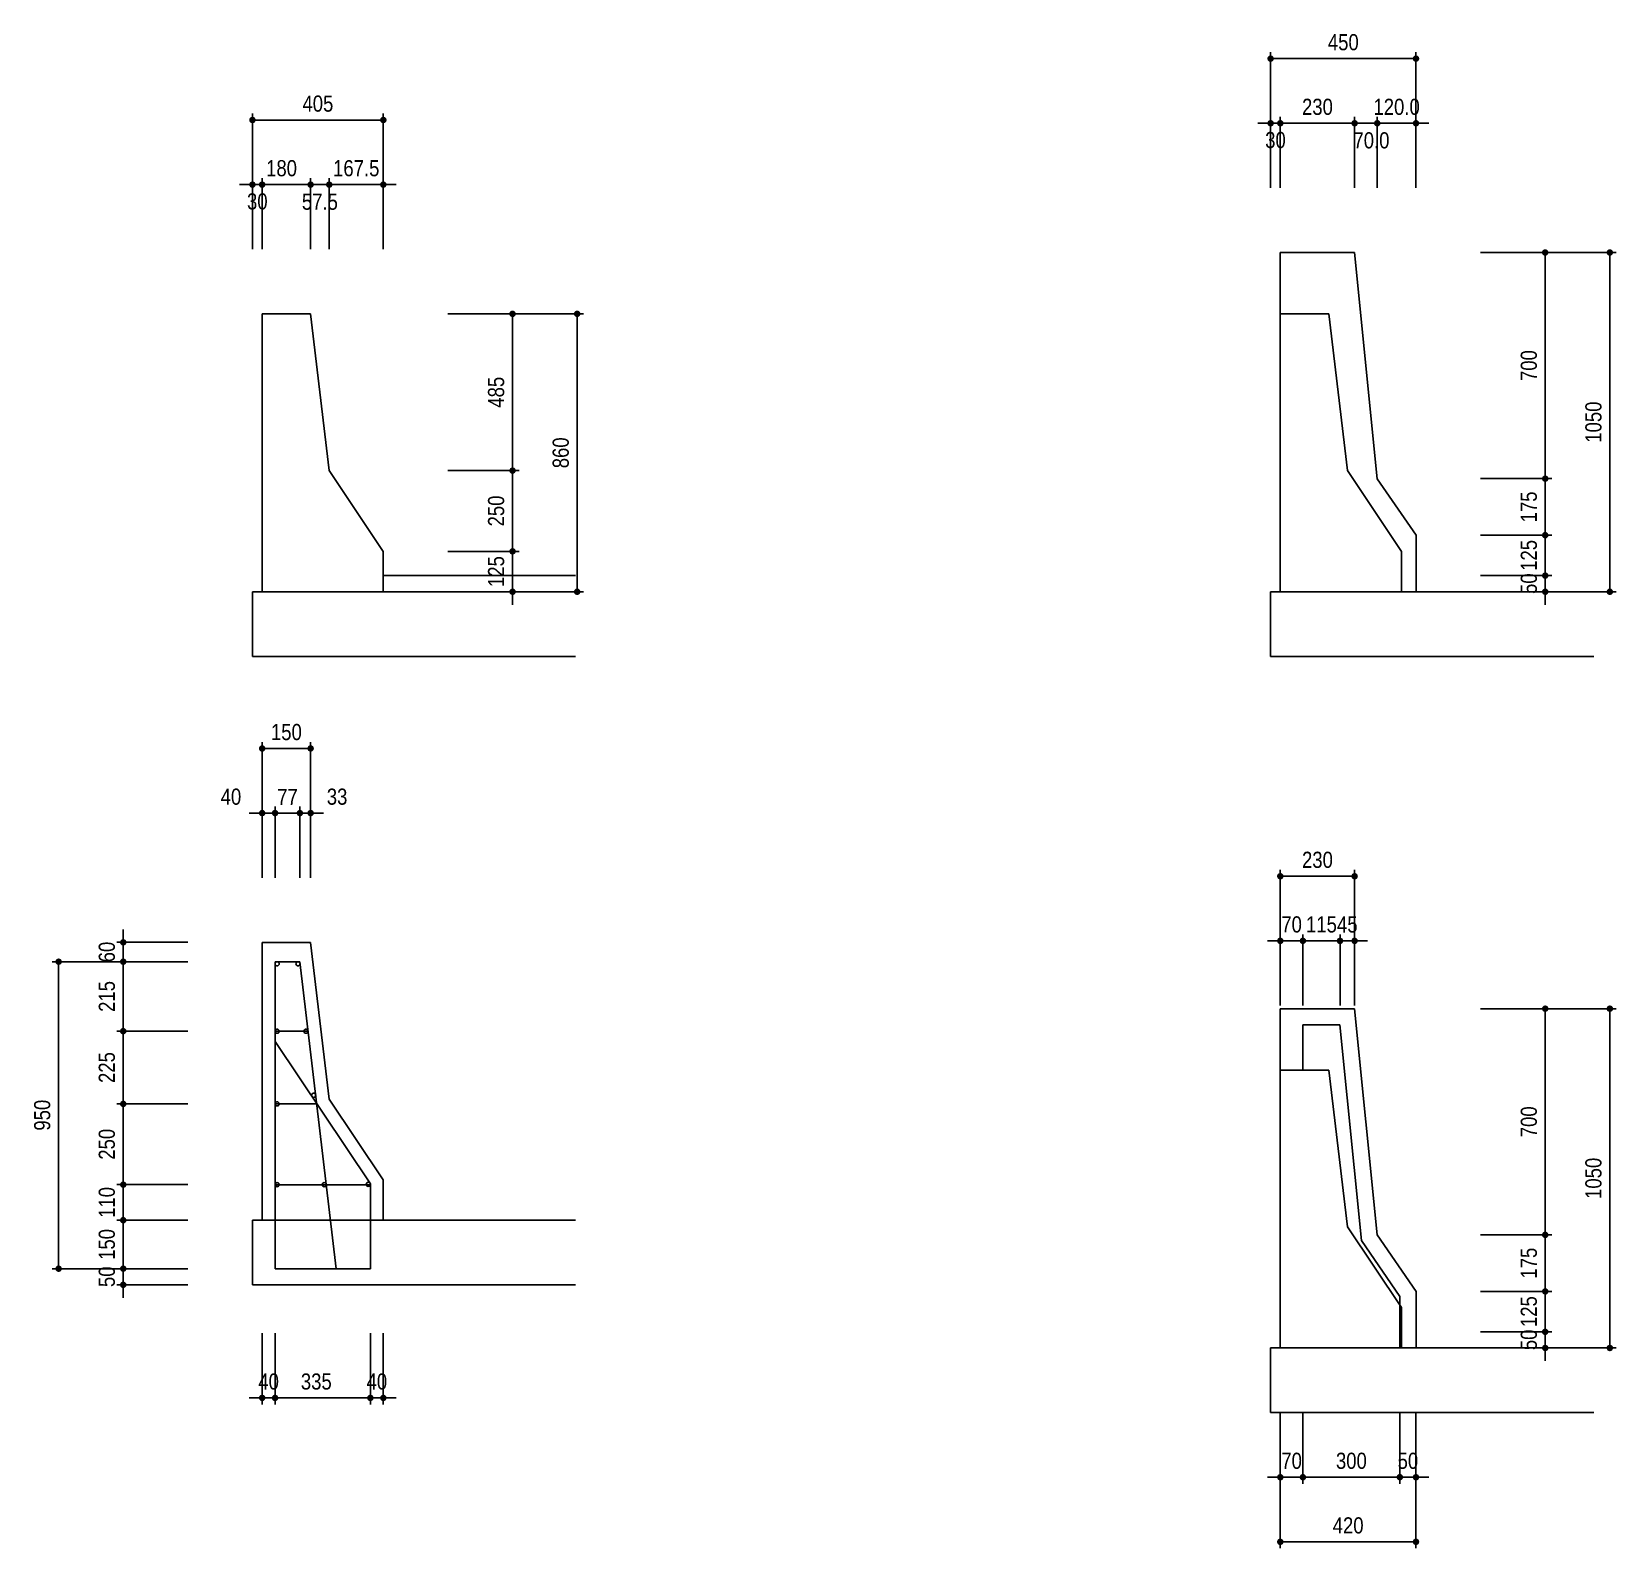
# Model space of a CAD drawing. Header units: millimetres. Extents: x 659 to 5564, y -1893 to 2801.
import ezdxf

# ---------------------------------------------------------------- set-up
doc = ezdxf.new("R2010")
doc.units = ezdxf.units.MM
doc.header["$LTSCALE"] = 200
doc.layers.add('Bar', color=1, linetype='Continuous')
doc.layers.add('DIM1', color=1, linetype='Continuous')
doc.styles.get("Standard").update_dxf_attribs({"font": 'ARIALN.TTF'})
doc.dimstyles.new('일반도면_0020', dxfattribs={"dimtxt": 50, "dimasz": 20, "dimexe": 20, "dimexo": 200, "dimgap": 25, "dimtad": 1, "dimdec": 0, "dimzin": 0, "dimdsep": 46, "dimtxsty": 'Standard', "dimblk": 'DOT', "dimcen": -100, "dimclrd": 1, "dimclre": 1, "dimclrt": 2, "dimadec": 8, "dimazin": 0, "dimtfac": 1, "dimtdec": 4, "dimtix": 1, "dimtmove": 2, "dimatfit": 3, "dimfxl": 1, "dimtolj": 1, "dimtzin": 0, "dimarcsym": 0})

msp = doc.modelspace()

# ---------------------------------------------------------------- blocks, each defined once
blk = doc.blocks.new('_Dot')
at = {"layer": 'DIM1'}
blk.add_line((0, 0), (-1, 0), dxfattribs=at)
at = {"layer": 'DIM1', "const_width": 0.5}
blk.add_lwpolyline([(-0.25, 0, 1), (0.25, 0, 1)], format="xyb", close=True, dxfattribs=at)
blk = doc.blocks.new('*D5')
at = {"layer": 'Defpoints', "color": 0}
for p in [(1747.7, 1192.3), (2147.7, 1192.3), (1747.7, 1067.3)]:
    blk.add_point(p, dxfattribs=at)
at = {"layer": 'DIM1', "color": 1, "lineweight": -2}
for p, q in [((2147.7, 1212.3), (2147.7, 1232.3)), ((1947.7, 1192.3), (2167.7, 1192.3)), ((2147.7, 1067.3), (2147.7, 1192.3)), ((1947.7, 1067.3), (2167.7, 1067.3)), ((2147.7, 1047.3), (2147.7, 1027.3))]:
    blk.add_line(p, q, dxfattribs=at)
at = {"layer": 'DIM1', "color": 1, "lineweight": -2, "xscale": 20, "yscale": 20, "zscale": 20}
for p, rotation in [((2147.7, 1192.3), 270), ((2147.7, 1067.3), 90)]:
    blk.add_blockref('_Dot', p, dxfattribs=dict(at, rotation=rotation))
at = {"layer": 'DIM1', "color": 2, "insert": (2097.1, 1129.8), "char_height": 50, "attachment_point": 5, "rotation": 90}
blk.add_mtext('\\A1;125', dxfattribs=at)
blk = doc.blocks.new('*D6')
at = {"layer": 'Defpoints', "color": 0}
for p in [(1747.7, 1442.3), (2147.7, 1442.3), (1747.7, 1192.3)]:
    blk.add_point(p, dxfattribs=at)
at = {"layer": 'DIM1', "color": 1, "lineweight": -2}
for p, q in [((1947.7, 1442.3), (2167.7, 1442.3)), ((2147.7, 1212.3), (2147.7, 1422.3)), ((1947.7, 1192.3), (2167.7, 1192.3))]:
    blk.add_line(p, q, dxfattribs=at)
at = {"layer": 'DIM1', "color": 1, "lineweight": -2, "xscale": 20, "yscale": 20, "zscale": 20}
for p, rotation in [((2147.7, 1442.3), 90), ((2147.7, 1192.3), 270)]:
    blk.add_blockref('_Dot', p, dxfattribs=dict(at, rotation=rotation))
at = {"layer": 'DIM1', "color": 2, "insert": (2097.1, 1317.3), "char_height": 50, "attachment_point": 5, "rotation": 90}
blk.add_mtext('\\A1;250', dxfattribs=at)
blk = doc.blocks.new('*D7')
at = {"layer": 'Defpoints', "color": 0}
for p in [(1747.7, 1927.3), (2147.7, 1927.3), (1747.7, 1442.3)]:
    blk.add_point(p, dxfattribs=at)
at = {"layer": 'DIM1', "color": 1, "lineweight": -2}
for p, q in [((1947.7, 1927.3), (2167.7, 1927.3)), ((2147.7, 1462.3), (2147.7, 1907.3)), ((1947.7, 1442.3), (2167.7, 1442.3))]:
    blk.add_line(p, q, dxfattribs=at)
at = {"layer": 'DIM1', "color": 1, "lineweight": -2, "xscale": 20, "yscale": 20, "zscale": 20}
for p, rotation in [((2147.7, 1927.3), 90), ((2147.7, 1442.3), 270)]:
    blk.add_blockref('_Dot', p, dxfattribs=dict(at, rotation=rotation))
at = {"layer": 'DIM1', "color": 2, "insert": (2097.1, 1684.8), "char_height": 50, "attachment_point": 5, "rotation": 90}
blk.add_mtext('\\A1;485', dxfattribs=at)
blk = doc.blocks.new('*D8')
at = {"layer": 'Defpoints', "color": 0}
for p in [(1747.7, 1927.3), (2347.7, 1927.3), (1747.7, 1067.3)]:
    blk.add_point(p, dxfattribs=at)
at = {"layer": 'DIM1', "color": 1, "lineweight": -2}
for p, q in [((1947.7, 1927.3), (2367.7, 1927.3)), ((2347.7, 1087.3), (2347.7, 1907.3)), ((1947.7, 1067.3), (2367.7, 1067.3))]:
    blk.add_line(p, q, dxfattribs=at)
at = {"layer": 'DIM1', "color": 1, "lineweight": -2, "xscale": 20, "yscale": 20, "zscale": 20}
for p, rotation in [((2347.7, 1927.3), 90), ((2347.7, 1067.3), 270)]:
    blk.add_blockref('_Dot', p, dxfattribs=dict(at, rotation=rotation))
at = {"layer": 'DIM1', "color": 2, "insert": (2297.1, 1497.3), "char_height": 50, "attachment_point": 5, "rotation": 90}
blk.add_mtext('\\A1;860', dxfattribs=at)
blk = doc.blocks.new('*D19')
at = {"layer": 'Defpoints', "color": 0}
for p in [(1342.7, 2327.3), (1342.7, 1927.3), (1372.7, 1927.3)]:
    blk.add_point(p, dxfattribs=at)
at = {"layer": 'DIM1', "color": 1, "lineweight": -2}
for p, q in [((1322.7, 2327.3), (1302.7, 2327.3)), ((1342.7, 2127.3), (1342.7, 2347.3)), ((1372.7, 2327.3), (1342.7, 2327.3)), ((1372.7, 2127.3), (1372.7, 2347.3)), ((1392.7, 2327.3), (1412.7, 2327.3))]:
    blk.add_line(p, q, dxfattribs=at)
at = {"layer": 'DIM1', "color": 1, "lineweight": -2, "xscale": 20, "yscale": 20, "zscale": 20}
blk.add_blockref('_Dot', (1342.7, 2327.3), dxfattribs=at)
at = {"layer": 'DIM1', "color": 1, "lineweight": -2, "xscale": 20, "yscale": 20, "zscale": 20, "rotation": 180}
blk.add_blockref('_Dot', (1372.7, 2327.3), dxfattribs=at)
at = {"layer": 'DIM1', "color": 2, "insert": (1357.7, 2275.1), "char_height": 50, "attachment_point": 5}
blk.add_mtext('\\A1;30', dxfattribs=at)
blk = doc.blocks.new('*D20')
at = {"layer": 'Defpoints', "color": 0}
for p in [(1522.7, 2327.3), (1342.7, 1927.3), (1522.7, 1927.3)]:
    blk.add_point(p, dxfattribs=at)
at = {"layer": 'DIM1', "color": 1, "lineweight": -2}
for p, q in [((1342.7, 2127.3), (1342.7, 2347.3)), ((1362.7, 2327.3), (1502.7, 2327.3)), ((1522.7, 2127.3), (1522.7, 2347.3))]:
    blk.add_line(p, q, dxfattribs=at)
at = {"layer": 'DIM1', "color": 1, "lineweight": -2, "xscale": 20, "yscale": 20, "zscale": 20, "rotation": 180}
blk.add_blockref('_Dot', (1342.7, 2327.3), dxfattribs=at)
at = {"layer": 'DIM1', "color": 1, "lineweight": -2, "xscale": 20, "yscale": 20, "zscale": 20}
blk.add_blockref('_Dot', (1522.7, 2327.3), dxfattribs=at)
at = {"layer": 'DIM1', "color": 2, "insert": (1432.7, 2377.8), "char_height": 50, "attachment_point": 5}
blk.add_mtext('\\A1;180', dxfattribs=at)
blk = doc.blocks.new('*D21')
at = {"layer": 'Defpoints', "color": 0}
for p in [(1580.2, 2327.3), (1522.7, 1927.3), (1580.2, 1927.3)]:
    blk.add_point(p, dxfattribs=at)
at = {"layer": 'DIM1', "color": 1, "lineweight": -2}
for p, q in [((1502.7, 2327.3), (1482.7, 2327.3)), ((1522.7, 2127.3), (1522.7, 2347.3)), ((1522.7, 2327.3), (1580.2, 2327.3)), ((1580.2, 2127.3), (1580.2, 2347.3)), ((1600.2, 2327.3), (1620.2, 2327.3))]:
    blk.add_line(p, q, dxfattribs=at)
at = {"layer": 'DIM1', "color": 1, "lineweight": -2, "xscale": 20, "yscale": 20, "zscale": 20}
blk.add_blockref('_Dot', (1522.7, 2327.3), dxfattribs=at)
at = {"layer": 'DIM1', "color": 1, "lineweight": -2, "xscale": 20, "yscale": 20, "zscale": 20, "rotation": 180}
blk.add_blockref('_Dot', (1580.2, 2327.3), dxfattribs=at)
at = {"layer": 'DIM1', "color": 2, "insert": (1551.4, 2274.1), "char_height": 50, "attachment_point": 5}
blk.add_mtext('\\A1;57.5', dxfattribs=at)
blk = doc.blocks.new('*D22')
at = {"layer": 'Defpoints', "color": 0}
for p in [(1747.7, 2327.3), (1580.2, 1927.3), (1747.7, 1927.3)]:
    blk.add_point(p, dxfattribs=at)
at = {"layer": 'DIM1', "color": 1, "lineweight": -2}
for p, q in [((1560.2, 2327.3), (1540.2, 2327.3)), ((1580.2, 2127.3), (1580.2, 2347.3)), ((1580.2, 2327.3), (1747.7, 2327.3)), ((1747.7, 2127.3), (1747.7, 2347.3)), ((1767.7, 2327.3), (1787.7, 2327.3))]:
    blk.add_line(p, q, dxfattribs=at)
at = {"layer": 'DIM1', "color": 1, "lineweight": -2, "xscale": 20, "yscale": 20, "zscale": 20}
blk.add_blockref('_Dot', (1580.2, 2327.3), dxfattribs=at)
at = {"layer": 'DIM1', "color": 1, "lineweight": -2, "xscale": 20, "yscale": 20, "zscale": 20, "rotation": 180}
blk.add_blockref('_Dot', (1747.7, 2327.3), dxfattribs=at)
at = {"layer": 'DIM1', "color": 2, "insert": (1663.9, 2377.8), "char_height": 50, "attachment_point": 5}
blk.add_mtext('\\A1;167.5', dxfattribs=at)
blk = doc.blocks.new('*D23')
at = {"layer": 'Defpoints', "color": 0}
for p in [(1747.7, 2527.3), (1342.7, 1927.3), (1747.7, 1927.3)]:
    blk.add_point(p, dxfattribs=at)
at = {"layer": 'DIM1', "color": 1, "lineweight": -2}
for p, q in [((1342.7, 2127.3), (1342.7, 2547.3)), ((1362.7, 2527.3), (1727.7, 2527.3)), ((1747.7, 2127.3), (1747.7, 2547.3))]:
    blk.add_line(p, q, dxfattribs=at)
at = {"layer": 'DIM1', "color": 1, "lineweight": -2, "xscale": 20, "yscale": 20, "zscale": 20, "rotation": 180}
blk.add_blockref('_Dot', (1342.7, 2527.3), dxfattribs=at)
at = {"layer": 'DIM1', "color": 1, "lineweight": -2, "xscale": 20, "yscale": 20, "zscale": 20}
blk.add_blockref('_Dot', (1747.7, 2527.3), dxfattribs=at)
at = {"layer": 'DIM1', "color": 2, "insert": (1545.2, 2577.8), "char_height": 50, "attachment_point": 5}
blk.add_mtext('\\A1;405', dxfattribs=at)
blk = doc.blocks.new('*D24')
at = {"layer": 'Defpoints', "color": 0}
for p in [(4944.1, 1242.3), (5344.1, 1242.3), (4944.1, 1117.3)]:
    blk.add_point(p, dxfattribs=at)
at = {"layer": 'DIM1', "color": 1, "lineweight": -2}
for p, q in [((5344.1, 1262.3), (5344.1, 1282.3)), ((5144.1, 1242.3), (5364.1, 1242.3)), ((5344.1, 1117.3), (5344.1, 1242.3)), ((5144.1, 1117.3), (5364.1, 1117.3)), ((5344.1, 1097.3), (5344.1, 1077.3))]:
    blk.add_line(p, q, dxfattribs=at)
at = {"layer": 'DIM1', "color": 1, "lineweight": -2, "xscale": 20, "yscale": 20, "zscale": 20}
for p, rotation in [((5344.1, 1242.3), 270), ((5344.1, 1117.3), 90)]:
    blk.add_blockref('_Dot', p, dxfattribs=dict(at, rotation=rotation))
at = {"layer": 'DIM1', "color": 2, "insert": (5293.6, 1179.8), "char_height": 50, "attachment_point": 5, "rotation": 90}
blk.add_mtext('\\A1;125', dxfattribs=at)
blk = doc.blocks.new('*D25')
at = {"layer": 'Defpoints', "color": 0}
for p in [(4944.1, 1417.3), (5344.1, 1417.3), (4944.1, 1242.3)]:
    blk.add_point(p, dxfattribs=at)
at = {"layer": 'DIM1', "color": 1, "lineweight": -2}
for p, q in [((5144.1, 1417.3), (5364.1, 1417.3)), ((5344.1, 1262.3), (5344.1, 1397.3)), ((5144.1, 1242.3), (5364.1, 1242.3))]:
    blk.add_line(p, q, dxfattribs=at)
at = {"layer": 'DIM1', "color": 1, "lineweight": -2, "xscale": 20, "yscale": 20, "zscale": 20}
for p, rotation in [((5344.1, 1417.3), 90), ((5344.1, 1242.3), 270)]:
    blk.add_blockref('_Dot', p, dxfattribs=dict(at, rotation=rotation))
at = {"layer": 'DIM1', "color": 2, "insert": (5293.6, 1329.8), "char_height": 50, "attachment_point": 5, "rotation": 90}
blk.add_mtext('\\A1;175', dxfattribs=at)
blk = doc.blocks.new('*D26')
at = {"layer": 'Defpoints', "color": 0}
for p in [(4944.1, 2117.3), (5344.1, 2117.3), (4944.1, 1417.3)]:
    blk.add_point(p, dxfattribs=at)
at = {"layer": 'DIM1', "color": 1, "lineweight": -2}
for p, q in [((5144.1, 2117.3), (5364.1, 2117.3)), ((5344.1, 1437.3), (5344.1, 2097.3)), ((5144.1, 1417.3), (5364.1, 1417.3))]:
    blk.add_line(p, q, dxfattribs=at)
at = {"layer": 'DIM1', "color": 1, "lineweight": -2, "xscale": 20, "yscale": 20, "zscale": 20}
for p, rotation in [((5344.1, 2117.3), 90), ((5344.1, 1417.3), 270)]:
    blk.add_blockref('_Dot', p, dxfattribs=dict(at, rotation=rotation))
at = {"layer": 'DIM1', "color": 2, "insert": (5293.6, 1767.3), "char_height": 50, "attachment_point": 5, "rotation": 90}
blk.add_mtext('\\A1;700', dxfattribs=at)
blk = doc.blocks.new('*D27')
at = {"layer": 'Defpoints', "color": 0}
for p in [(4944.1, 2117.3), (5544.1, 2117.3), (4944.1, 1067.3)]:
    blk.add_point(p, dxfattribs=at)
at = {"layer": 'DIM1', "color": 1, "lineweight": -2}
for p, q in [((5144.1, 2117.3), (5564.1, 2117.3)), ((5544.1, 1087.3), (5544.1, 2097.3)), ((5144.1, 1067.3), (5564.1, 1067.3))]:
    blk.add_line(p, q, dxfattribs=at)
at = {"layer": 'DIM1', "color": 1, "lineweight": -2, "xscale": 20, "yscale": 20, "zscale": 20}
for p, rotation in [((5544.1, 2117.3), 90), ((5544.1, 1067.3), 270)]:
    blk.add_blockref('_Dot', p, dxfattribs=dict(at, rotation=rotation))
at = {"layer": 'DIM1', "color": 2, "insert": (5493.6, 1592.3), "char_height": 50, "attachment_point": 5, "rotation": 90}
blk.add_mtext('\\A1;1050', dxfattribs=at)
blk = doc.blocks.new('*D28')
at = {"layer": 'Defpoints', "color": 0}
for p in [(4494.1, 2517.3), (4494.1, 2117.3), (4524.1, 2117.3)]:
    blk.add_point(p, dxfattribs=at)
at = {"layer": 'DIM1', "color": 1, "lineweight": -2}
for p, q in [((4474.1, 2517.3), (4454.1, 2517.3)), ((4494.1, 2317.3), (4494.1, 2537.3)), ((4524.1, 2517.3), (4494.1, 2517.3)), ((4524.1, 2317.3), (4524.1, 2537.3)), ((4544.1, 2517.3), (4564.1, 2517.3))]:
    blk.add_line(p, q, dxfattribs=at)
at = {"layer": 'DIM1', "color": 1, "lineweight": -2, "xscale": 20, "yscale": 20, "zscale": 20}
blk.add_blockref('_Dot', (4494.1, 2517.3), dxfattribs=at)
at = {"layer": 'DIM1', "color": 1, "lineweight": -2, "xscale": 20, "yscale": 20, "zscale": 20, "rotation": 180}
blk.add_blockref('_Dot', (4524.1, 2517.3), dxfattribs=at)
at = {"layer": 'DIM1', "color": 2, "insert": (4509.1, 2465.1), "char_height": 50, "attachment_point": 5}
blk.add_mtext('\\A1;30', dxfattribs=at)
blk = doc.blocks.new('*D29')
at = {"layer": 'Defpoints', "color": 0}
for p in [(4754.1, 2517.3), (4524.1, 2117.3), (4754.1, 2117.3)]:
    blk.add_point(p, dxfattribs=at)
at = {"layer": 'DIM1', "color": 1, "lineweight": -2}
for p, q in [((4524.1, 2317.3), (4524.1, 2537.3)), ((4544.1, 2517.3), (4734.1, 2517.3)), ((4754.1, 2317.3), (4754.1, 2537.3))]:
    blk.add_line(p, q, dxfattribs=at)
at = {"layer": 'DIM1', "color": 1, "lineweight": -2, "xscale": 20, "yscale": 20, "zscale": 20, "rotation": 180}
blk.add_blockref('_Dot', (4524.1, 2517.3), dxfattribs=at)
at = {"layer": 'DIM1', "color": 1, "lineweight": -2, "xscale": 20, "yscale": 20, "zscale": 20}
blk.add_blockref('_Dot', (4754.1, 2517.3), dxfattribs=at)
at = {"layer": 'DIM1', "color": 2, "insert": (4639.1, 2567.8), "char_height": 50, "attachment_point": 5}
blk.add_mtext('\\A1;230', dxfattribs=at)
blk = doc.blocks.new('*D30')
at = {"layer": 'Defpoints', "color": 0}
for p in [(4824.1, 2517.3), (4754.1, 2117.3), (4824.1, 2117.3)]:
    blk.add_point(p, dxfattribs=at)
at = {"layer": 'DIM1', "color": 1, "lineweight": -2}
for p, q in [((4734.1, 2517.3), (4714.1, 2517.3)), ((4754.1, 2317.3), (4754.1, 2537.3)), ((4754.1, 2517.3), (4824.1, 2517.3)), ((4824.1, 2317.3), (4824.1, 2537.3)), ((4844.1, 2517.3), (4864.1, 2517.3))]:
    blk.add_line(p, q, dxfattribs=at)
at = {"layer": 'DIM1', "color": 1, "lineweight": -2, "xscale": 20, "yscale": 20, "zscale": 20}
blk.add_blockref('_Dot', (4754.1, 2517.3), dxfattribs=at)
at = {"layer": 'DIM1', "color": 1, "lineweight": -2, "xscale": 20, "yscale": 20, "zscale": 20, "rotation": 180}
blk.add_blockref('_Dot', (4824.1, 2517.3), dxfattribs=at)
at = {"layer": 'DIM1', "color": 2, "insert": (4806.3, 2464.1), "char_height": 50, "attachment_point": 5}
blk.add_mtext('\\A1;70.0', dxfattribs=at)
blk = doc.blocks.new('*D31')
at = {"layer": 'Defpoints', "color": 0}
for p in [(4944.1, 2517.3), (4824.1, 2117.3), (4944.1, 2117.3)]:
    blk.add_point(p, dxfattribs=at)
at = {"layer": 'DIM1', "color": 1, "lineweight": -2}
for p, q in [((4804.1, 2517.3), (4784.1, 2517.3)), ((4824.1, 2317.3), (4824.1, 2537.3)), ((4824.1, 2517.3), (4944.1, 2517.3)), ((4944.1, 2317.3), (4944.1, 2537.3)), ((4964.1, 2517.3), (4984.1, 2517.3))]:
    blk.add_line(p, q, dxfattribs=at)
at = {"layer": 'DIM1', "color": 1, "lineweight": -2, "xscale": 20, "yscale": 20, "zscale": 20}
blk.add_blockref('_Dot', (4824.1, 2517.3), dxfattribs=at)
at = {"layer": 'DIM1', "color": 1, "lineweight": -2, "xscale": 20, "yscale": 20, "zscale": 20, "rotation": 180}
blk.add_blockref('_Dot', (4944.1, 2517.3), dxfattribs=at)
at = {"layer": 'DIM1', "color": 2, "insert": (4884.1, 2567.8), "char_height": 50, "attachment_point": 5}
blk.add_mtext('\\A1;120.0', dxfattribs=at)
blk = doc.blocks.new('*D32')
at = {"layer": 'Defpoints', "color": 0}
for p in [(4944.1, 2717.3), (4494.1, 2117.3), (4944.1, 2117.3)]:
    blk.add_point(p, dxfattribs=at)
at = {"layer": 'DIM1', "color": 1, "lineweight": -2}
for p, q in [((4494.1, 2317.3), (4494.1, 2737.3)), ((4514.1, 2717.3), (4924.1, 2717.3)), ((4944.1, 2317.3), (4944.1, 2737.3))]:
    blk.add_line(p, q, dxfattribs=at)
at = {"layer": 'DIM1', "color": 1, "lineweight": -2, "xscale": 20, "yscale": 20, "zscale": 20, "rotation": 180}
blk.add_blockref('_Dot', (4494.1, 2717.3), dxfattribs=at)
at = {"layer": 'DIM1', "color": 1, "lineweight": -2, "xscale": 20, "yscale": 20, "zscale": 20}
blk.add_blockref('_Dot', (4944.1, 2717.3), dxfattribs=at)
at = {"layer": 'DIM1', "color": 2, "insert": (4719.1, 2767.8), "char_height": 50, "attachment_point": 5}
blk.add_mtext('\\A1;450', dxfattribs=at)
blk = doc.blocks.new('*D35')
at = {"layer": 'Defpoints', "color": 0}
for p in [(4944.1, 1117.3), (5344.1, 1117.3), (4944.1, 1067.3)]:
    blk.add_point(p, dxfattribs=at)
at = {"layer": 'DIM1', "color": 1, "lineweight": -2}
for p, q in [((5344.1, 1137.3), (5344.1, 1157.3)), ((5144.1, 1117.3), (5364.1, 1117.3)), ((5344.1, 1067.3), (5344.1, 1117.3)), ((5144.1, 1067.3), (5364.1, 1067.3)), ((5344.1, 1047.3), (5344.1, 1027.3))]:
    blk.add_line(p, q, dxfattribs=at)
at = {"layer": 'DIM1', "color": 1, "lineweight": -2, "xscale": 20, "yscale": 20, "zscale": 20}
for p, rotation in [((5344.1, 1117.3), 270), ((5344.1, 1067.3), 90)]:
    blk.add_blockref('_Dot', p, dxfattribs=dict(at, rotation=rotation))
at = {"layer": 'DIM1', "color": 2, "insert": (5293.6, 1092.3), "char_height": 50, "attachment_point": 5, "rotation": 90}
blk.add_mtext('\\A1;50', dxfattribs=at)
blk = doc.blocks.new('*D45')
at = {"layer": 'Defpoints', "color": 0}
for p in [(942.7, -1027.7), (1342.7, -1027.7), (1342.7, -1077.7)]:
    blk.add_point(p, dxfattribs=at)
at = {"layer": 'DIM1', "color": 1, "lineweight": -2}
for p, q in [((1142.7, -1027.7), (922.7, -1027.7)), ((942.7, -1007.7), (942.7, -987.7)), ((942.7, -1077.7), (942.7, -1027.7)), ((1142.7, -1077.7), (922.7, -1077.7)), ((942.7, -1097.7), (942.7, -1117.7))]:
    blk.add_line(p, q, dxfattribs=at)
at = {"layer": 'DIM1', "color": 1, "lineweight": -2, "xscale": 20, "yscale": 20, "zscale": 20}
for p, rotation in [((942.7, -1027.7), 270), ((942.7, -1077.7), 90)]:
    blk.add_blockref('_Dot', p, dxfattribs=dict(at, rotation=rotation))
at = {"layer": 'DIM1', "color": 2, "insert": (892.1, -1052.7), "char_height": 50, "attachment_point": 5, "rotation": 90}
blk.add_mtext('\\A1;50', dxfattribs=at)
blk = doc.blocks.new('*D46')
at = {"layer": 'Defpoints', "color": 0}
for p in [(942.7, -877.7), (1342.7, -877.7), (1342.7, -1027.7)]:
    blk.add_point(p, dxfattribs=at)
at = {"layer": 'DIM1', "color": 1, "lineweight": -2}
for p, q in [((1142.7, -877.7), (922.7, -877.7)), ((942.7, -1007.7), (942.7, -897.7)), ((1142.7, -1027.7), (922.7, -1027.7))]:
    blk.add_line(p, q, dxfattribs=at)
at = {"layer": 'DIM1', "color": 1, "lineweight": -2, "xscale": 20, "yscale": 20, "zscale": 20}
for p, rotation in [((942.7, -877.7), 90), ((942.7, -1027.7), 270)]:
    blk.add_blockref('_Dot', p, dxfattribs=dict(at, rotation=rotation))
at = {"layer": 'DIM1', "color": 2, "insert": (892.1, -952.7), "char_height": 50, "attachment_point": 5, "rotation": 90}
blk.add_mtext('\\A1;150', dxfattribs=at)
blk = doc.blocks.new('*D47')
at = {"layer": 'Defpoints', "color": 0}
for p in [(942.7, -767.7), (1342.7, -767.7), (1342.7, -877.7)]:
    blk.add_point(p, dxfattribs=at)
at = {"layer": 'DIM1', "color": 1, "lineweight": -2}
for p, q in [((942.7, -747.7), (942.7, -727.7)), ((1142.7, -767.7), (922.7, -767.7)), ((942.7, -877.7), (942.7, -767.7)), ((1142.7, -877.7), (922.7, -877.7)), ((942.7, -897.7), (942.7, -917.7))]:
    blk.add_line(p, q, dxfattribs=at)
at = {"layer": 'DIM1', "color": 1, "lineweight": -2, "xscale": 20, "yscale": 20, "zscale": 20}
for p, rotation in [((942.7, -767.7), 270), ((942.7, -877.7), 90)]:
    blk.add_blockref('_Dot', p, dxfattribs=dict(at, rotation=rotation))
at = {"layer": 'DIM1', "color": 2, "insert": (892.1, -822.7), "char_height": 50, "attachment_point": 5, "rotation": 90}
blk.add_mtext('\\A1;110', dxfattribs=at)
blk = doc.blocks.new('*D48')
at = {"layer": 'Defpoints', "color": 0}
for p in [(942.7, -517.7), (1342.7, -517.7), (1342.7, -767.7)]:
    blk.add_point(p, dxfattribs=at)
at = {"layer": 'DIM1', "color": 1, "lineweight": -2}
for p, q in [((1142.7, -517.7), (922.7, -517.7)), ((942.7, -747.7), (942.7, -537.7)), ((1142.7, -767.7), (922.7, -767.7))]:
    blk.add_line(p, q, dxfattribs=at)
at = {"layer": 'DIM1', "color": 1, "lineweight": -2, "xscale": 20, "yscale": 20, "zscale": 20}
for p, rotation in [((942.7, -517.7), 90), ((942.7, -767.7), 270)]:
    blk.add_blockref('_Dot', p, dxfattribs=dict(at, rotation=rotation))
at = {"layer": 'DIM1', "color": 2, "insert": (892.1, -642.7), "char_height": 50, "attachment_point": 5, "rotation": 90}
blk.add_mtext('\\A1;250', dxfattribs=at)
blk = doc.blocks.new('*D49')
at = {"layer": 'Defpoints', "color": 0}
for p in [(942.7, -292.7), (1342.7, -292.7), (1342.7, -517.7)]:
    blk.add_point(p, dxfattribs=at)
at = {"layer": 'DIM1', "color": 1, "lineweight": -2}
for p, q in [((1142.7, -292.7), (922.7, -292.7)), ((942.7, -497.7), (942.7, -312.7)), ((1142.7, -517.7), (922.7, -517.7))]:
    blk.add_line(p, q, dxfattribs=at)
at = {"layer": 'DIM1', "color": 1, "lineweight": -2, "xscale": 20, "yscale": 20, "zscale": 20}
for p, rotation in [((942.7, -292.7), 90), ((942.7, -517.7), 270)]:
    blk.add_blockref('_Dot', p, dxfattribs=dict(at, rotation=rotation))
at = {"layer": 'DIM1', "color": 2, "insert": (892.1, -405.2), "char_height": 50, "attachment_point": 5, "rotation": 90}
blk.add_mtext('\\A1;225', dxfattribs=at)
blk = doc.blocks.new('*D50')
at = {"layer": 'Defpoints', "color": 0}
for p in [(942.7, -77.7), (1342.7, -77.7), (1342.7, -292.7)]:
    blk.add_point(p, dxfattribs=at)
at = {"layer": 'DIM1', "color": 1, "lineweight": -2}
for p, q in [((1142.7, -77.7), (922.7, -77.7)), ((942.7, -272.7), (942.7, -97.7)), ((1142.7, -292.7), (922.7, -292.7))]:
    blk.add_line(p, q, dxfattribs=at)
at = {"layer": 'DIM1', "color": 1, "lineweight": -2, "xscale": 20, "yscale": 20, "zscale": 20}
for p, rotation in [((942.7, -77.7), 90), ((942.7, -292.7), 270)]:
    blk.add_blockref('_Dot', p, dxfattribs=dict(at, rotation=rotation))
at = {"layer": 'DIM1', "color": 2, "insert": (892.1, -185.2), "char_height": 50, "attachment_point": 5, "rotation": 90}
blk.add_mtext('\\A1;215', dxfattribs=at)
blk = doc.blocks.new('*D51')
at = {"layer": 'Defpoints', "color": 0}
for p in [(942.7, -17.7), (1342.7, -17.7), (1342.7, -77.7)]:
    blk.add_point(p, dxfattribs=at)
at = {"layer": 'DIM1', "color": 1, "lineweight": -2}
for p, q in [((942.7, 2.3), (942.7, 22.3)), ((1142.7, -17.7), (922.7, -17.7)), ((942.7, -77.7), (942.7, -17.7)), ((1142.7, -77.7), (922.7, -77.7)), ((942.7, -97.7), (942.7, -117.7))]:
    blk.add_line(p, q, dxfattribs=at)
at = {"layer": 'DIM1', "color": 1, "lineweight": -2, "xscale": 20, "yscale": 20, "zscale": 20}
for p, rotation in [((942.7, -17.7), 270), ((942.7, -77.7), 90)]:
    blk.add_blockref('_Dot', p, dxfattribs=dict(at, rotation=rotation))
at = {"layer": 'DIM1', "color": 2, "insert": (892.1, -47.7), "char_height": 50, "attachment_point": 5, "rotation": 90}
blk.add_mtext('\\A1;60', dxfattribs=at)
blk = doc.blocks.new('*D52')
at = {"layer": 'Defpoints', "color": 0}
for p in [(742.7, -77.7), (1342.7, -77.7), (1342.7, -1027.7)]:
    blk.add_point(p, dxfattribs=at)
at = {"layer": 'DIM1', "color": 1, "lineweight": -2}
for p, q in [((1142.7, -77.7), (722.7, -77.7)), ((742.7, -1007.7), (742.7, -97.7)), ((1142.7, -1027.7), (722.7, -1027.7))]:
    blk.add_line(p, q, dxfattribs=at)
at = {"layer": 'DIM1', "color": 1, "lineweight": -2, "xscale": 20, "yscale": 20, "zscale": 20}
for p, rotation in [((742.7, -77.7), 90), ((742.7, -1027.7), 270)]:
    blk.add_blockref('_Dot', p, dxfattribs=dict(at, rotation=rotation))
at = {"layer": 'DIM1', "color": 2, "insert": (692.1, -552.7), "char_height": 50, "attachment_point": 5, "rotation": 90}
blk.add_mtext('\\A1;950', dxfattribs=at)
blk = doc.blocks.new('*D53')
at = {"layer": 'Defpoints', "color": 0}
for p in [(1412.7, 382.3), (1372.7, -17.7), (1412.7, -17.7)]:
    blk.add_point(p, dxfattribs=at)
at = {"layer": 'DIM1', "color": 1, "lineweight": -2}
for p, q in [((1372.7, 182.3), (1372.7, 402.3)), ((1412.7, 182.3), (1412.7, 402.3)), ((1352.7, 382.3), (1332.7, 382.3)), ((1372.7, 382.3), (1412.7, 382.3)), ((1432.7, 382.3), (1452.7, 382.3))]:
    blk.add_line(p, q, dxfattribs=at)
at = {"layer": 'DIM1', "color": 1, "lineweight": -2, "xscale": 20, "yscale": 20, "zscale": 20}
blk.add_blockref('_Dot', (1372.7, 382.3), dxfattribs=at)
at = {"layer": 'DIM1', "color": 1, "lineweight": -2, "xscale": 20, "yscale": 20, "zscale": 20, "rotation": 180}
blk.add_blockref('_Dot', (1412.7, 382.3), dxfattribs=at)
at = {"layer": 'DIM1', "color": 2, "insert": (1276.1, 432.8), "char_height": 50, "attachment_point": 5}
blk.add_mtext('\\A1;40', dxfattribs=at)
blk = doc.blocks.new('*D54')
at = {"layer": 'Defpoints', "color": 0}
for p in [(1489.5, 382.3), (1412.7, -17.7), (1489.5, -17.7)]:
    blk.add_point(p, dxfattribs=at)
at = {"layer": 'DIM1', "color": 1, "lineweight": -2}
for p, q in [((1412.7, 182.3), (1412.7, 402.3)), ((1489.5, 182.3), (1489.5, 402.3)), ((1392.7, 382.3), (1372.7, 382.3)), ((1412.7, 382.3), (1489.5, 382.3)), ((1509.5, 382.3), (1529.5, 382.3))]:
    blk.add_line(p, q, dxfattribs=at)
at = {"layer": 'DIM1', "color": 1, "lineweight": -2, "xscale": 20, "yscale": 20, "zscale": 20}
blk.add_blockref('_Dot', (1412.7, 382.3), dxfattribs=at)
at = {"layer": 'DIM1', "color": 1, "lineweight": -2, "xscale": 20, "yscale": 20, "zscale": 20, "rotation": 180}
blk.add_blockref('_Dot', (1489.5, 382.3), dxfattribs=at)
at = {"layer": 'DIM1', "color": 2, "insert": (1451.1, 432.3), "char_height": 50, "attachment_point": 5}
blk.add_mtext('\\A1;77', dxfattribs=at)
blk = doc.blocks.new('*D55')
at = {"layer": 'Defpoints', "color": 0}
for p in [(1522.7, 382.3), (1489.5, -17.7), (1522.7, -17.7)]:
    blk.add_point(p, dxfattribs=at)
at = {"layer": 'DIM1', "color": 1, "lineweight": -2}
for p, q in [((1489.5, 182.3), (1489.5, 402.3)), ((1522.7, 182.3), (1522.7, 402.3)), ((1469.5, 382.3), (1449.5, 382.3)), ((1489.5, 382.3), (1522.7, 382.3)), ((1542.7, 382.3), (1562.7, 382.3))]:
    blk.add_line(p, q, dxfattribs=at)
at = {"layer": 'DIM1', "color": 1, "lineweight": -2, "xscale": 20, "yscale": 20, "zscale": 20}
blk.add_blockref('_Dot', (1489.5, 382.3), dxfattribs=at)
at = {"layer": 'DIM1', "color": 1, "lineweight": -2, "xscale": 20, "yscale": 20, "zscale": 20, "rotation": 180}
blk.add_blockref('_Dot', (1522.7, 382.3), dxfattribs=at)
at = {"layer": 'DIM1', "color": 2, "insert": (1604.6, 432.8), "char_height": 50, "attachment_point": 5}
blk.add_mtext('\\A1;33', dxfattribs=at)
blk = doc.blocks.new('*D56')
at = {"layer": 'Defpoints', "color": 0}
for p in [(1522.7, 582.3), (1372.7, -17.7), (1522.7, -17.7)]:
    blk.add_point(p, dxfattribs=at)
at = {"layer": 'DIM1', "color": 1, "lineweight": -2}
for p, q in [((1372.7, 182.3), (1372.7, 602.3)), ((1522.7, 182.3), (1522.7, 602.3)), ((1392.7, 582.3), (1502.7, 582.3))]:
    blk.add_line(p, q, dxfattribs=at)
at = {"layer": 'DIM1', "color": 1, "lineweight": -2, "xscale": 20, "yscale": 20, "zscale": 20, "rotation": 180}
blk.add_blockref('_Dot', (1372.7, 582.3), dxfattribs=at)
at = {"layer": 'DIM1', "color": 1, "lineweight": -2, "xscale": 20, "yscale": 20, "zscale": 20}
blk.add_blockref('_Dot', (1522.7, 582.3), dxfattribs=at)
at = {"layer": 'DIM1', "color": 2, "insert": (1447.7, 632.8), "char_height": 50, "attachment_point": 5}
blk.add_mtext('\\A1;150', dxfattribs=at)
blk = doc.blocks.new('*D57')
at = {"layer": 'Defpoints', "color": 0}
for p in [(1372.7, -1027.7), (1412.7, -1027.7), (1372.7, -1427.7)]:
    blk.add_point(p, dxfattribs=at)
at = {"layer": 'DIM1', "color": 1, "lineweight": -2}
for p, q in [((1372.7, -1227.7), (1372.7, -1447.7)), ((1412.7, -1227.7), (1412.7, -1447.7)), ((1352.7, -1427.7), (1332.7, -1427.7)), ((1412.7, -1427.7), (1372.7, -1427.7)), ((1432.7, -1427.7), (1452.7, -1427.7))]:
    blk.add_line(p, q, dxfattribs=at)
at = {"layer": 'DIM1', "color": 1, "lineweight": -2, "xscale": 20, "yscale": 20, "zscale": 20}
blk.add_blockref('_Dot', (1372.7, -1427.7), dxfattribs=at)
at = {"layer": 'DIM1', "color": 1, "lineweight": -2, "xscale": 20, "yscale": 20, "zscale": 20, "rotation": 180}
blk.add_blockref('_Dot', (1412.7, -1427.7), dxfattribs=at)
at = {"layer": 'DIM1', "color": 2, "insert": (1392.7, -1377.2), "char_height": 50, "attachment_point": 5}
blk.add_mtext('\\A1;40', dxfattribs=at)
blk = doc.blocks.new('*D58')
at = {"layer": 'Defpoints', "color": 0}
for p in [(1372.7, -1027.7), (1707.7, -1027.7), (1707.7, -1427.7)]:
    blk.add_point(p, dxfattribs=at)
at = {"layer": 'DIM1', "color": 1, "lineweight": -2}
for p, q in [((1372.7, -1227.7), (1372.7, -1447.7)), ((1707.7, -1227.7), (1707.7, -1447.7)), ((1392.7, -1427.7), (1687.7, -1427.7))]:
    blk.add_line(p, q, dxfattribs=at)
at = {"layer": 'DIM1', "color": 1, "lineweight": -2, "xscale": 20, "yscale": 20, "zscale": 20, "rotation": 180}
blk.add_blockref('_Dot', (1372.7, -1427.7), dxfattribs=at)
at = {"layer": 'DIM1', "color": 1, "lineweight": -2, "xscale": 20, "yscale": 20, "zscale": 20}
blk.add_blockref('_Dot', (1707.7, -1427.7), dxfattribs=at)
at = {"layer": 'DIM1', "color": 2, "insert": (1540.2, -1377.2), "char_height": 50, "attachment_point": 5}
blk.add_mtext('\\A1;335', dxfattribs=at)
blk = doc.blocks.new('*D59')
at = {"layer": 'Defpoints', "color": 0}
for p in [(1707.7, -1027.7), (1747.7, -1027.7), (1747.7, -1427.7)]:
    blk.add_point(p, dxfattribs=at)
at = {"layer": 'DIM1', "color": 1, "lineweight": -2}
for p, q in [((1707.7, -1227.7), (1707.7, -1447.7)), ((1747.7, -1227.7), (1747.7, -1447.7)), ((1687.7, -1427.7), (1667.7, -1427.7)), ((1707.7, -1427.7), (1747.7, -1427.7)), ((1767.7, -1427.7), (1787.7, -1427.7))]:
    blk.add_line(p, q, dxfattribs=at)
at = {"layer": 'DIM1', "color": 1, "lineweight": -2, "xscale": 20, "yscale": 20, "zscale": 20}
blk.add_blockref('_Dot', (1707.7, -1427.7), dxfattribs=at)
at = {"layer": 'DIM1', "color": 1, "lineweight": -2, "xscale": 20, "yscale": 20, "zscale": 20, "rotation": 180}
blk.add_blockref('_Dot', (1747.7, -1427.7), dxfattribs=at)
at = {"layer": 'DIM1', "color": 2, "insert": (1727.7, -1377.2), "char_height": 50, "attachment_point": 5}
blk.add_mtext('\\A1;40', dxfattribs=at)
blk = doc.blocks.new('*D62')
at = {"layer": 'Defpoints', "color": 0}
for p in [(4944.1, -1098.1), (5344.1, -1098.1), (4944.1, -1223.1)]:
    blk.add_point(p, dxfattribs=at)
at = {"layer": 'DIM1', "color": 1, "lineweight": -2}
for p, q in [((5344.1, -1078.1), (5344.1, -1058.1)), ((5144.1, -1098.1), (5364.1, -1098.1)), ((5344.1, -1223.1), (5344.1, -1098.1)), ((5144.1, -1223.1), (5364.1, -1223.1)), ((5344.1, -1243.1), (5344.1, -1263.1))]:
    blk.add_line(p, q, dxfattribs=at)
at = {"layer": 'DIM1', "color": 1, "lineweight": -2, "xscale": 20, "yscale": 20, "zscale": 20}
for p, rotation in [((5344.1, -1098.1), 270), ((5344.1, -1223.1), 90)]:
    blk.add_blockref('_Dot', p, dxfattribs=dict(at, rotation=rotation))
at = {"layer": 'DIM1', "color": 2, "insert": (5293.6, -1160.6), "char_height": 50, "attachment_point": 5, "rotation": 90}
blk.add_mtext('\\A1;125', dxfattribs=at)
blk = doc.blocks.new('*D63')
at = {"layer": 'Defpoints', "color": 0}
for p in [(4944.1, -923.1), (5344.1, -923.1), (4944.1, -1098.1)]:
    blk.add_point(p, dxfattribs=at)
at = {"layer": 'DIM1', "color": 1, "lineweight": -2}
for p, q in [((5144.1, -923.1), (5364.1, -923.1)), ((5344.1, -1078.1), (5344.1, -943.1)), ((5144.1, -1098.1), (5364.1, -1098.1))]:
    blk.add_line(p, q, dxfattribs=at)
at = {"layer": 'DIM1', "color": 1, "lineweight": -2, "xscale": 20, "yscale": 20, "zscale": 20}
for p, rotation in [((5344.1, -923.1), 90), ((5344.1, -1098.1), 270)]:
    blk.add_blockref('_Dot', p, dxfattribs=dict(at, rotation=rotation))
at = {"layer": 'DIM1', "color": 2, "insert": (5293.6, -1010.6), "char_height": 50, "attachment_point": 5, "rotation": 90}
blk.add_mtext('\\A1;175', dxfattribs=at)
blk = doc.blocks.new('*D64')
at = {"layer": 'Defpoints', "color": 0}
for p in [(4944.1, -223.1), (5344.1, -223.1), (4944.1, -923.1)]:
    blk.add_point(p, dxfattribs=at)
at = {"layer": 'DIM1', "color": 1, "lineweight": -2}
for p, q in [((5144.1, -223.1), (5364.1, -223.1)), ((5344.1, -903.1), (5344.1, -243.1)), ((5144.1, -923.1), (5364.1, -923.1))]:
    blk.add_line(p, q, dxfattribs=at)
at = {"layer": 'DIM1', "color": 1, "lineweight": -2, "xscale": 20, "yscale": 20, "zscale": 20}
for p, rotation in [((5344.1, -223.1), 90), ((5344.1, -923.1), 270)]:
    blk.add_blockref('_Dot', p, dxfattribs=dict(at, rotation=rotation))
at = {"layer": 'DIM1', "color": 2, "insert": (5293.6, -573.1), "char_height": 50, "attachment_point": 5, "rotation": 90}
blk.add_mtext('\\A1;700', dxfattribs=at)
blk = doc.blocks.new('*D65')
at = {"layer": 'Defpoints', "color": 0}
for p in [(4944.1, -223.1), (5544.1, -223.1), (4944.1, -1273.1)]:
    blk.add_point(p, dxfattribs=at)
at = {"layer": 'DIM1', "color": 1, "lineweight": -2}
for p, q in [((5144.1, -223.1), (5564.1, -223.1)), ((5544.1, -1253.1), (5544.1, -243.1)), ((5144.1, -1273.1), (5564.1, -1273.1))]:
    blk.add_line(p, q, dxfattribs=at)
at = {"layer": 'DIM1', "color": 1, "lineweight": -2, "xscale": 20, "yscale": 20, "zscale": 20}
for p, rotation in [((5544.1, -223.1), 90), ((5544.1, -1273.1), 270)]:
    blk.add_blockref('_Dot', p, dxfattribs=dict(at, rotation=rotation))
at = {"layer": 'DIM1', "color": 2, "insert": (5493.6, -748.1), "char_height": 50, "attachment_point": 5, "rotation": 90}
blk.add_mtext('\\A1;1050', dxfattribs=at)
blk = doc.blocks.new('*D61')
at = {"layer": 'Defpoints', "color": 0}
for p in [(4944.1, -1223.1), (5344.1, -1223.1), (4944.1, -1273.1)]:
    blk.add_point(p, dxfattribs=at)
at = {"layer": 'DIM1', "color": 1, "lineweight": -2}
for p, q in [((5144.1, -1223.1), (5364.1, -1223.1)), ((5344.1, -1203.1), (5344.1, -1183.1)), ((5344.1, -1273.1), (5344.1, -1223.1)), ((5144.1, -1273.1), (5364.1, -1273.1)), ((5344.1, -1293.1), (5344.1, -1313.1))]:
    blk.add_line(p, q, dxfattribs=at)
at = {"layer": 'DIM1', "color": 1, "lineweight": -2, "xscale": 20, "yscale": 20, "zscale": 20}
for p, rotation in [((5344.1, -1223.1), 270), ((5344.1, -1273.1), 90)]:
    blk.add_blockref('_Dot', p, dxfattribs=dict(at, rotation=rotation))
at = {"layer": 'DIM1', "color": 2, "insert": (5293.6, -1248.1), "char_height": 50, "attachment_point": 5, "rotation": 90}
blk.add_mtext('\\A1;50', dxfattribs=at)
blk = doc.blocks.new('*D71')
at = {"layer": 'Defpoints', "color": 0}
for p in [(4594.1, -13.1), (4524.1, -413.1), (4594.1, -413.1)]:
    blk.add_point(p, dxfattribs=at)
at = {"layer": 'DIM1', "color": 1, "lineweight": -2}
for p, q in [((4524.1, -213.1), (4524.1, 6.9)), ((4594.1, -213.1), (4594.1, 6.9)), ((4504.1, -13.1), (4484.1, -13.1)), ((4524.1, -13.1), (4594.1, -13.1)), ((4614.1, -13.1), (4634.1, -13.1))]:
    blk.add_line(p, q, dxfattribs=at)
at = {"layer": 'DIM1', "color": 1, "lineweight": -2, "xscale": 20, "yscale": 20, "zscale": 20}
blk.add_blockref('_Dot', (4524.1, -13.1), dxfattribs=at)
at = {"layer": 'DIM1', "color": 1, "lineweight": -2, "xscale": 20, "yscale": 20, "zscale": 20, "rotation": 180}
blk.add_blockref('_Dot', (4594.1, -13.1), dxfattribs=at)
at = {"layer": 'DIM1', "color": 2, "insert": (4559.1, 37.4), "char_height": 50, "attachment_point": 5}
blk.add_mtext('\\A1;70', dxfattribs=at)
blk = doc.blocks.new('*D72')
at = {"layer": 'Defpoints', "color": 0}
for p in [(4708.9, -13.1), (4594.1, -413.1), (4708.9, -413.1)]:
    blk.add_point(p, dxfattribs=at)
at = {"layer": 'DIM1', "color": 1, "lineweight": -2}
for p, q in [((4594.1, -213.1), (4594.1, 6.9)), ((4708.9, -213.1), (4708.9, 6.9)), ((4574.1, -13.1), (4554.1, -13.1)), ((4594.1, -13.1), (4708.9, -13.1)), ((4728.9, -13.1), (4748.9, -13.1))]:
    blk.add_line(p, q, dxfattribs=at)
at = {"layer": 'DIM1', "color": 1, "lineweight": -2, "xscale": 20, "yscale": 20, "zscale": 20}
blk.add_blockref('_Dot', (4594.1, -13.1), dxfattribs=at)
at = {"layer": 'DIM1', "color": 1, "lineweight": -2, "xscale": 20, "yscale": 20, "zscale": 20, "rotation": 180}
blk.add_blockref('_Dot', (4708.9, -13.1), dxfattribs=at)
at = {"layer": 'DIM1', "color": 2, "insert": (4651.5, 37.4), "char_height": 50, "attachment_point": 5}
blk.add_mtext('\\A1;115', dxfattribs=at)
blk = doc.blocks.new('*D73')
at = {"layer": 'Defpoints', "color": 0}
for p in [(4754.1, -13.1), (4708.9, -413.1), (4754.1, -413.1)]:
    blk.add_point(p, dxfattribs=at)
at = {"layer": 'DIM1', "color": 1, "lineweight": -2}
for p, q in [((4708.9, -213.1), (4708.9, 6.9)), ((4754.1, -213.1), (4754.1, 6.9)), ((4688.9, -13.1), (4668.9, -13.1)), ((4708.9, -13.1), (4754.1, -13.1)), ((4774.1, -13.1), (4794.1, -13.1))]:
    blk.add_line(p, q, dxfattribs=at)
at = {"layer": 'DIM1', "color": 1, "lineweight": -2, "xscale": 20, "yscale": 20, "zscale": 20}
blk.add_blockref('_Dot', (4708.9, -13.1), dxfattribs=at)
at = {"layer": 'DIM1', "color": 1, "lineweight": -2, "xscale": 20, "yscale": 20, "zscale": 20, "rotation": 180}
blk.add_blockref('_Dot', (4754.1, -13.1), dxfattribs=at)
at = {"layer": 'DIM1', "color": 2, "insert": (4731.5, 37.3), "char_height": 50, "attachment_point": 5}
blk.add_mtext('\\A1;45', dxfattribs=at)
blk = doc.blocks.new('*D74')
at = {"layer": 'Defpoints', "color": 0}
for p in [(4754.1, 186.9), (4524.1, -413.1), (4754.1, -413.1)]:
    blk.add_point(p, dxfattribs=at)
at = {"layer": 'DIM1', "color": 1, "lineweight": -2}
for p, q in [((4524.1, -213.1), (4524.1, 206.9)), ((4754.1, -213.1), (4754.1, 206.9)), ((4544.1, 186.9), (4734.1, 186.9))]:
    blk.add_line(p, q, dxfattribs=at)
at = {"layer": 'DIM1', "color": 1, "lineweight": -2, "xscale": 20, "yscale": 20, "zscale": 20, "rotation": 180}
blk.add_blockref('_Dot', (4524.1, 186.9), dxfattribs=at)
at = {"layer": 'DIM1', "color": 1, "lineweight": -2, "xscale": 20, "yscale": 20, "zscale": 20}
blk.add_blockref('_Dot', (4754.1, 186.9), dxfattribs=at)
at = {"layer": 'DIM1', "color": 2, "insert": (4639.1, 237.4), "char_height": 50, "attachment_point": 5}
blk.add_mtext('\\A1;230', dxfattribs=at)
blk = doc.blocks.new('*D75')
at = {"layer": 'Defpoints', "color": 0}
for p in [(4524.1, -1273.1), (4594.1, -1273.1), (4594.1, -1673.1)]:
    blk.add_point(p, dxfattribs=at)
at = {"layer": 'DIM1', "color": 1, "lineweight": -2}
for p, q in [((4524.1, -1473.1), (4524.1, -1693.1)), ((4594.1, -1473.1), (4594.1, -1693.1)), ((4504.1, -1673.1), (4484.1, -1673.1)), ((4524.1, -1673.1), (4594.1, -1673.1)), ((4614.1, -1673.1), (4634.1, -1673.1))]:
    blk.add_line(p, q, dxfattribs=at)
at = {"layer": 'DIM1', "color": 1, "lineweight": -2, "xscale": 20, "yscale": 20, "zscale": 20}
blk.add_blockref('_Dot', (4524.1, -1673.1), dxfattribs=at)
at = {"layer": 'DIM1', "color": 1, "lineweight": -2, "xscale": 20, "yscale": 20, "zscale": 20, "rotation": 180}
blk.add_blockref('_Dot', (4594.1, -1673.1), dxfattribs=at)
at = {"layer": 'DIM1', "color": 2, "insert": (4559.1, -1622.6), "char_height": 50, "attachment_point": 5}
blk.add_mtext('\\A1;70', dxfattribs=at)
blk = doc.blocks.new('*D76')
at = {"layer": 'Defpoints', "color": 0}
for p in [(4594.1, -1273.1), (4894.1, -1273.1), (4894.1, -1673.1)]:
    blk.add_point(p, dxfattribs=at)
at = {"layer": 'DIM1', "color": 1, "lineweight": -2}
for p, q in [((4594.1, -1473.1), (4594.1, -1693.1)), ((4894.1, -1473.1), (4894.1, -1693.1)), ((4614.1, -1673.1), (4874.1, -1673.1))]:
    blk.add_line(p, q, dxfattribs=at)
at = {"layer": 'DIM1', "color": 1, "lineweight": -2, "xscale": 20, "yscale": 20, "zscale": 20, "rotation": 180}
blk.add_blockref('_Dot', (4594.1, -1673.1), dxfattribs=at)
at = {"layer": 'DIM1', "color": 1, "lineweight": -2, "xscale": 20, "yscale": 20, "zscale": 20}
blk.add_blockref('_Dot', (4894.1, -1673.1), dxfattribs=at)
at = {"layer": 'DIM1', "color": 2, "insert": (4744.1, -1622.6), "char_height": 50, "attachment_point": 5}
blk.add_mtext('\\A1;300', dxfattribs=at)
blk = doc.blocks.new('*D77')
at = {"layer": 'Defpoints', "color": 0}
for p in [(4894.1, -1273.1), (4944.1, -1273.1), (4944.1, -1673.1)]:
    blk.add_point(p, dxfattribs=at)
at = {"layer": 'DIM1', "color": 1, "lineweight": -2}
for p, q in [((4894.1, -1473.1), (4894.1, -1693.1)), ((4944.1, -1473.1), (4944.1, -1693.1)), ((4874.1, -1673.1), (4854.1, -1673.1)), ((4894.1, -1673.1), (4944.1, -1673.1)), ((4964.1, -1673.1), (4984.1, -1673.1))]:
    blk.add_line(p, q, dxfattribs=at)
at = {"layer": 'DIM1', "color": 1, "lineweight": -2, "xscale": 20, "yscale": 20, "zscale": 20}
blk.add_blockref('_Dot', (4894.1, -1673.1), dxfattribs=at)
at = {"layer": 'DIM1', "color": 1, "lineweight": -2, "xscale": 20, "yscale": 20, "zscale": 20, "rotation": 180}
blk.add_blockref('_Dot', (4944.1, -1673.1), dxfattribs=at)
at = {"layer": 'DIM1', "color": 2, "insert": (4919.1, -1622.6), "char_height": 50, "attachment_point": 5}
blk.add_mtext('\\A1;50', dxfattribs=at)
blk = doc.blocks.new('*D78')
at = {"layer": 'Defpoints', "color": 0}
for p in [(4524.1, -1273.1), (4944.1, -1273.1), (4944.1, -1873.1)]:
    blk.add_point(p, dxfattribs=at)
at = {"layer": 'DIM1', "color": 1, "lineweight": -2}
for p, q in [((4524.1, -1473.1), (4524.1, -1893.1)), ((4944.1, -1473.1), (4944.1, -1893.1)), ((4544.1, -1873.1), (4924.1, -1873.1))]:
    blk.add_line(p, q, dxfattribs=at)
at = {"layer": 'DIM1', "color": 1, "lineweight": -2, "xscale": 20, "yscale": 20, "zscale": 20, "rotation": 180}
blk.add_blockref('_Dot', (4524.1, -1873.1), dxfattribs=at)
at = {"layer": 'DIM1', "color": 1, "lineweight": -2, "xscale": 20, "yscale": 20, "zscale": 20}
blk.add_blockref('_Dot', (4944.1, -1873.1), dxfattribs=at)
at = {"layer": 'DIM1', "color": 2, "insert": (4734.1, -1822.6), "char_height": 50, "attachment_point": 5}
blk.add_mtext('\\A1;420', dxfattribs=at)

# ---------------------------------------------------------------- dimensions: what is measured, and where the dimension line sits
at = {"layer": 'DIM1'}
for base, p1, p2, picture, middle in [((4944.13, 2717.29), (4494.13, 2117.29), (4944.13, 2117.29), '*D32', (4719.13, 2767.82)), ((1747.67, 2527.29), (1342.67, 1927.29), (1747.67, 1927.29), '*D23', (1545.17, 2577.82)), ((4754.13, 2517.29), (4524.13, 2117.29), (4754.13, 2117.29), '*D29', (4639.13, 2567.82)), ((1522.67, 2327.29), (1342.67, 1927.29), (1522.67, 1927.29), '*D20', (1432.67, 2377.82)), ((1522.67, 582.29), (1372.67, -17.71), (1522.67, -17.71), '*D56', (1447.67, 632.82)), ((1489.51, 382.29), (1412.67, -17.71), (1489.51, -17.71), '*D54', (1451.09, 432.29)), ((4754.13, 186.88), (4524.13, -413.12), (4754.13, -413.12), '*D74', (4639.13, 237.41)), ((4594.13, -13.12), (4524.13, -413.12), (4594.13, -413.12), '*D71', (4559.13, 37.41)), ((4708.88, -13.12), (4594.13, -413.12), (4708.88, -413.12), '*D72', (4651.51, 37.41)), ((4754.13, -13.12), (4708.88, -413.12), (4754.13, -413.12), '*D73', (4731.51, 37.3)), ((1372.67, -1427.71), (1412.67, -1027.71), (1372.67, -1027.71), '*D57', (1392.67, -1377.18)), ((1707.67, -1427.71), (1372.67, -1027.71), (1707.67, -1027.71), '*D58', (1540.17, -1377.18)), ((1747.67, -1427.71), (1707.67, -1027.71), (1747.67, -1027.71), '*D59', (1727.67, -1377.18)), ((4594.13, -1673.12), (4524.13, -1273.12), (4594.13, -1273.12), '*D75', (4559.13, -1622.59)), ((4944.13, -1873.12), (4524.13, -1273.12), (4944.13, -1273.12), '*D78', (4734.13, -1822.59)), ((4894.13, -1673.12), (4594.13, -1273.12), (4894.13, -1273.12), '*D76', (4744.13, -1622.59)), ((4944.13, -1673.12), (4894.13, -1273.12), (4944.13, -1273.12), '*D77', (4919.13, -1622.59))]:
    dim = msp.add_linear_dim(base=base, p1=p1, p2=p2, dimstyle='일반도면_0020', dxfattribs=at)
    dim.commit()
    dim.dimension.update_dxf_attribs({"geometry": picture, "text_midpoint": middle})
for base, p1, p2, picture, middle in [((4944.13, 2517.29), (4824.13, 2117.29), (4944.13, 2117.29), '*D31', (4884.13, 2567.82)), ((1747.67, 2327.29), (1580.17, 1927.29), (1747.67, 1927.29), '*D22', (1663.92, 2377.82))]:
    dim = msp.add_linear_dim(base=base, p1=p1, p2=p2, dimstyle='일반도면_0020', override={"dimdec": 1}, dxfattribs=at)
    dim.commit()
    dim.dimension.update_dxf_attribs({"geometry": picture, "text_midpoint": middle})
for base, p1, p2, picture, middle in [((4494.13, 2517.29), (4524.13, 2117.29), (4494.13, 2117.29), '*D28', (4509.13, 2465.12)), ((1342.67, 2327.29), (1372.67, 1927.29), (1342.67, 1927.29), '*D19', (1357.67, 2275.12)), ((1412.67, 382.29), (1372.67, -17.71), (1412.67, -17.71), '*D53', (1276.12, 432.82)), ((1522.67, 382.29), (1489.51, -17.71), (1522.67, -17.71), '*D55', (1604.62, 432.82))]:
    dim = msp.add_linear_dim(base=base, p1=p1, p2=p2, dimstyle='일반도면_0020', dxfattribs=at)
    dim.commit()
    dim.dimension.update_dxf_attribs({"geometry": picture, "text_midpoint": middle, "dimtype": 160})
for base, p1, p2, picture, middle in [((4824.13, 2517.29), (4754.13, 2117.29), (4824.13, 2117.29), '*D30', (4806.31, 2464.13)), ((1580.17, 2327.29), (1522.67, 1927.29), (1580.17, 1927.29), '*D21', (1551.42, 2274.13))]:
    dim = msp.add_linear_dim(base=base, p1=p1, p2=p2, dimstyle='일반도면_0020', override={"dimdec": 1, "dimtxsty": 'Standard'}, dxfattribs=at)
    dim.commit()
    dim.dimension.update_dxf_attribs({"geometry": picture, "text_midpoint": middle, "dimtype": 160})
for base, p1, p2, picture, middle in [((5344.13, 2117.29), (4944.13, 1417.29), (4944.13, 2117.29), '*D26', (5293.61, 1767.29)), ((5544.13, 2117.29), (4944.13, 1067.29), (4944.13, 2117.29), '*D27', (5493.61, 1592.29)), ((2147.67, 1927.29), (1747.67, 1442.29), (1747.67, 1927.29), '*D7', (2097.14, 1684.79)), ((2347.67, 1927.29), (1747.67, 1067.29), (1747.67, 1927.29), '*D8', (2297.14, 1497.29)), ((2147.67, 1442.29), (1747.67, 1192.29), (1747.67, 1442.29), '*D6', (2097.14, 1317.29)), ((5344.13, 1417.29), (4944.13, 1242.29), (4944.13, 1417.29), '*D25', (5293.61, 1329.79)), ((5344.13, 1242.29), (4944.13, 1117.29), (4944.13, 1242.29), '*D24', (5293.61, 1179.79)), ((2147.67, 1192.29), (1747.67, 1067.29), (1747.67, 1192.29), '*D5', (2097.14, 1129.79)), ((5344.13, 1117.29), (4944.13, 1067.29), (4944.13, 1117.29), '*D35', (5293.61, 1092.29)), ((942.67, -17.71), (1342.67, -77.71), (1342.67, -17.71), '*D51', (892.14, -47.71)), ((742.67, -77.71), (1342.67, -1027.71), (1342.67, -77.71), '*D52', (692.14, -552.71)), ((942.67, -77.71), (1342.67, -292.71), (1342.67, -77.71), '*D50', (892.14, -185.21)), ((5344.13, -223.12), (4944.13, -923.12), (4944.13, -223.12), '*D64', (5293.61, -573.12)), ((5544.13, -223.12), (4944.13, -1273.12), (4944.13, -223.12), '*D65', (5493.61, -748.12)), ((942.67, -292.71), (1342.67, -517.71), (1342.67, -292.71), '*D49', (892.14, -405.21)), ((942.67, -517.71), (1342.67, -767.71), (1342.67, -517.71), '*D48', (892.14, -642.71)), ((942.67, -767.71), (1342.67, -877.71), (1342.67, -767.71), '*D47', (892.14, -822.71)), ((942.67, -877.71), (1342.67, -1027.71), (1342.67, -877.71), '*D46', (892.14, -952.71)), ((5344.13, -923.12), (4944.13, -1098.12), (4944.13, -923.12), '*D63', (5293.61, -1010.62)), ((942.67, -1027.71), (1342.67, -1077.71), (1342.67, -1027.71), '*D45', (892.14, -1052.71)), ((5344.13, -1098.12), (4944.13, -1223.12), (4944.13, -1098.12), '*D62', (5293.61, -1160.62)), ((5344.13, -1223.12), (4944.13, -1273.12), (4944.13, -1223.12), '*D61', (5293.61, -1248.12))]:
    dim = msp.add_linear_dim(base=base, p1=p1, p2=p2, angle=90, dimstyle='일반도면_0020', dxfattribs=at)
    dim.commit()
    dim.dimension.update_dxf_attribs({"geometry": picture, "text_midpoint": middle})

# ---------------------------------------------------------------- linework, layer by layer
for p, q in [((4524.13, 2117.29), (4754.13, 2117.29)), ((4524.13, 1927.29), (4524.13, 2117.29)), ((4754.13, 2117.29), (4824.13, 1417.29)), ((1372.67, 1927.29), (1372.67, 1067.29)), ((1372.67, 1927.29), (1522.67, 1927.29)), ((1522.67, 1927.29), (1580.17, 1442.29)), ((4524.13, 1927.29), (4674.13, 1927.29)), ((4524.13, 1927.29), (4524.13, 1067.29)), ((4674.13, 1927.29), (4731.63, 1442.29)), ((1580.17, 1442.29), (1747.67, 1192.29)), ((4731.63, 1442.29), (4899.13, 1192.29)), ((4824.13, 1417.29), (4944.13, 1242.29)), ((4944.13, 1242.29), (4944.13, 1067.29)), ((1747.67, 1192.29), (1747.67, 1067.29)), ((4899.13, 1192.29), (4899.13, 1067.29)), ((1747.67, 1117.29), (2342.67, 1117.29)), ((1342.67, 1067.29), (2342.67, 1067.29)), ((1342.67, 1067.29), (1342.67, 867.29)), ((4494.13, 1067.29), (5494.13, 1067.29)), ((4494.13, 1067.29), (4494.13, 867.29)), ((1342.67, 867.29), (2342.67, 867.29)), ((4494.13, 867.29), (5494.13, 867.29)), ((1372.67, -17.71), (1522.67, -17.71)), ((1372.67, -17.71), (1372.67, -877.71)), ((1522.67, -17.71), (1580.17, -502.71)), ((1412.67, -77.71), (1412.67, -1027.71)), ((1412.67, -77.71), (1489.51, -77.71)), ((1489.51, -77.71), (1602.14, -1027.71)), ((4524.13, -223.12), (4754.13, -223.12)), ((4524.13, -413.12), (4524.13, -223.12)), ((4754.13, -223.12), (4824.13, -923.12)), ((1412.67, -292.71), (1515, -292.71)), ((1412.67, -324.58), (1707.67, -764.87)), ((4524.13, -413.12), (4674.13, -413.12)), ((4524.13, -413.12), (4524.13, -1273.12)), ((4674.13, -413.12), (4731.63, -898.12)), ((1412.67, -517.71), (1542.08, -517.71)), ((1580.17, -502.71), (1747.67, -752.71)), ((1412.67, -767.71), (1707.67, -767.71)), ((1707.67, -764.87), (1707.67, -1027.71)), ((1747.67, -752.71), (1747.67, -877.71)), ((1342.67, -877.71), (2342.67, -877.71)), ((1342.67, -877.71), (1342.67, -1077.71)), ((4731.63, -898.12), (4899.13, -1148.12)), ((4824.13, -923.12), (4944.13, -1098.12)), ((1412.67, -1027.71), (1707.67, -1027.71)), ((1342.67, -1077.71), (2342.67, -1077.71)), ((4944.13, -1098.12), (4944.13, -1273.12)), ((4899.13, -1148.12), (4899.13, -1273.12)), ((4494.13, -1273.12), (5494.13, -1273.12)), ((4494.13, -1273.12), (4494.13, -1473.12)), ((4494.13, -1473.12), (5494.13, -1473.12))]:
    msp.add_line(p, q)
for centre in [(1419.17, -84.21), (1483.73, -84.21), (1419.17, -292.71), (1508.5, -292.71), (1531.95, -490.92), (1419.17, -517.71), (1419.17, -767.71), (1564.81, -767.71), (1701.17, -766.85)]:
    msp.add_circle(centre, 6.5)
at = {"layer": 'Bar'}
for p, q in [((4594.13, -413.12), (4594.13, -273.12)), ((4594.13, -273.12), (4708.88, -273.12)), ((4708.88, -273.12), (4775.66, -940.84)), ((4775.66, -940.84), (4894.13, -1113.62)), ((4894.13, -1113.62), (4894.13, -1273.12))]:
    msp.add_line(p, q, dxfattribs=at)

msp.set_redraw_order([(e.dxf.handle, doc.entitydb.next_handle()) for e in msp.query("TEXT MTEXT ATTDEF DIMENSION ARC_DIMENSION")])  # texts and dimensions are drawn at this point

doc.saveas('drawing.dxf')
